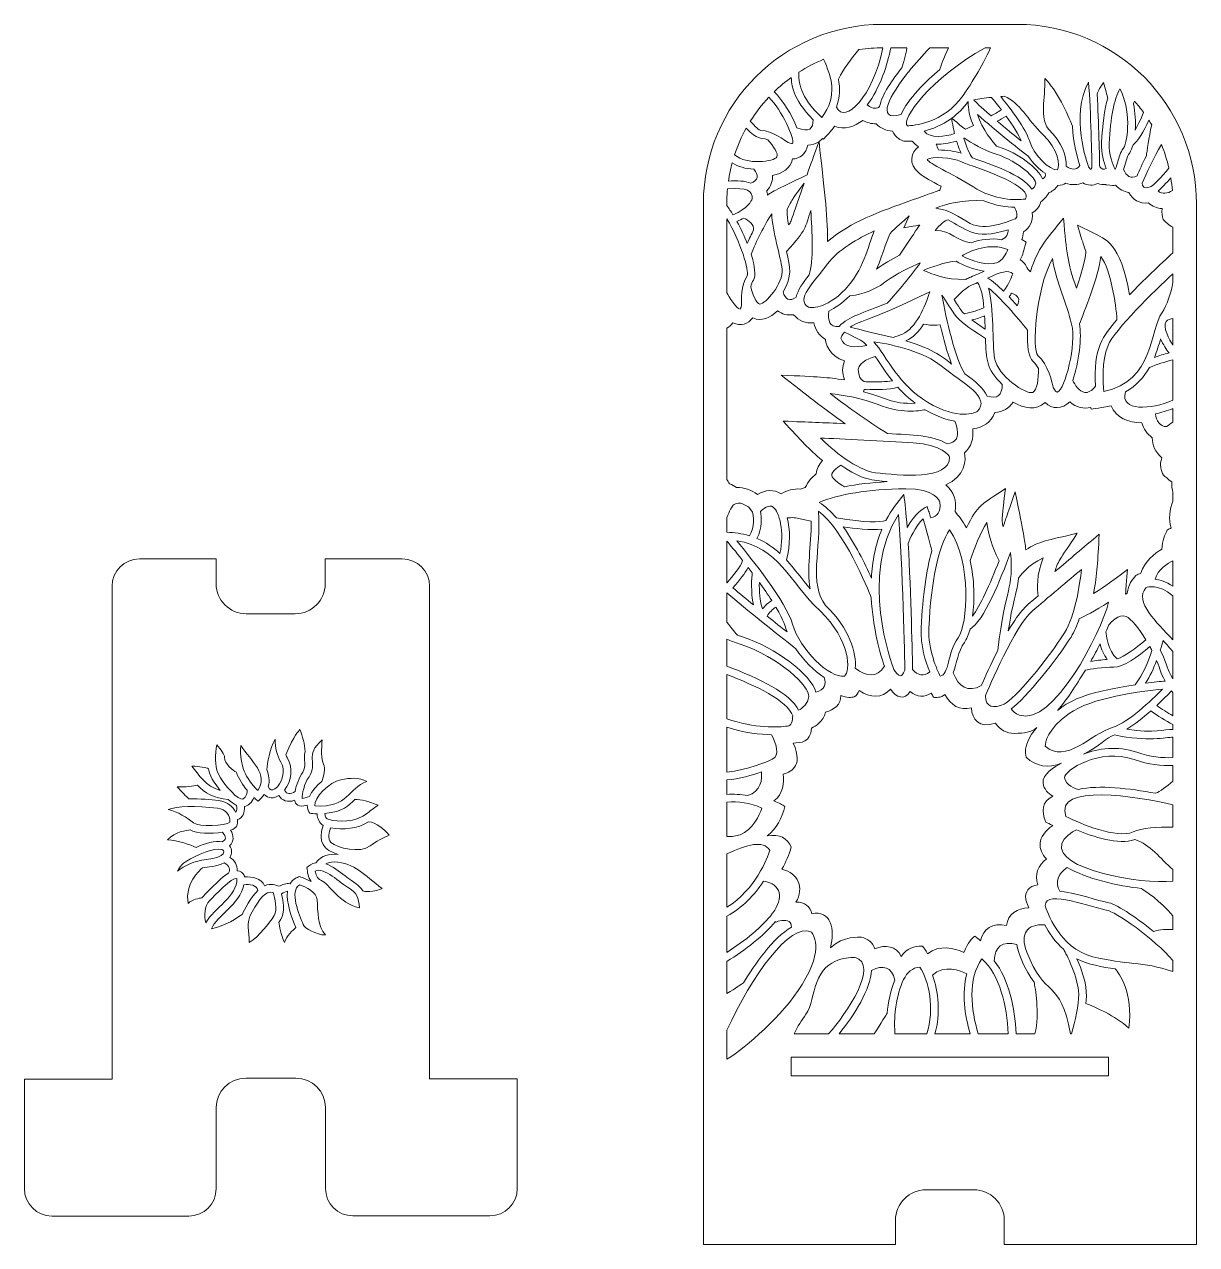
# Model space of a CAD drawing. Header units: inches. Extents: x 107 to 714, y 117 to 749.
import ezdxf

# ---------------------------------------------------------------- set-up
doc = ezdxf.new("R2010")
doc.units = ezdxf.units.IN
doc.header["$MEASUREMENT"] = 0
doc.layers.add('_U+0421_U+043B_U+043E_U+0439 1', color=7, linetype='Continuous')

# ---------------------------------------------------------------- blocks, each defined once
blk = doc.blocks.new('block 2')
at = {"layer": '_U+0421_U+043B_U+043E_U+0439 1', "color": 1, "lineweight": 9, "true_color": 0xff0000}
blk.add_lwpolyline([(668, 204.3), (503.6, 204.3), (503.6, 213.97), (668, 213.97), (668, 204.3)], dxfattribs=at)
for points, knots in [([(620.7, 748.61), (620.7, 748.61), (550.9, 748.61), (550.9, 748.61), (499.65, 748.61), (458.17, 707.14), (458.17, 655.88), (458.17, 655.88), (458.17, 116.96), (458.17, 116.96), (458.17, 116.96), (557.62, 116.96), (557.62, 116.96), (557.62, 116.96), (557.62, 129.5), (557.62, 129.5), (557.62, 138.24), (564.74, 145.36), (573.48, 145.36), (573.48, 145.36), (598.11, 145.36), (598.11, 145.36), (606.86, 145.36), (613.97, 138.24), (613.97, 129.5), (613.97, 129.5), (613.97, 116.96), (613.97, 116.96), (613.97, 116.96), (713.42, 116.96), (713.42, 116.96), (713.42, 116.96), (713.42, 655.68), (713.42, 655.68), (713.53, 707.01), (672.03, 748.61), (620.7, 748.61)], [0, 0, 0, 0, 1, 1, 1, 2, 2, 2, 3, 3, 3, 4, 4, 4, 5, 5, 5, 6, 6, 6, 7, 7, 7, 8, 8, 8, 9, 9, 9, 10, 10, 10, 11, 11, 11, 12, 12, 12, 12]), ([(528.09, 720.28), (530.83, 725.82), (534.61, 730.97), (538.7, 735.57), (543.03, 736.22), (547.04, 736.48), (551.14, 736.48), (545.85, 711.08), (531.52, 696.73), (527.02, 705.74), (528.92, 710.85), (528.94, 715.76), (528.09, 720.28)], [0, 0, 0, 0, 1, 1, 1, 2, 2, 2, 3, 3, 3, 4, 4, 4, 4]), ([(563.58, 736.48), (562.76, 732.43), (561.76, 728.72), (560.96, 726.17), (556.27, 720.37), (550.48, 712.2), (549.36, 706.04), (548.06, 704.93), (546.12, 704.53), (542.99, 706.96), (549.51, 715.3), (553.62, 728.35), (555.22, 736.48), (555.22, 736.48), (563.58, 736.48), (563.58, 736.48), (563.58, 736.48), (563.58, 736.48), (563.58, 736.48)], [0, 0, 0, 0, 1, 1, 1, 2, 2, 2, 3, 3, 3, 4, 4, 4, 5, 5, 5, 6, 6, 6, 6]), ([(564.41, 723.82), (564.43, 723.88), (564.48, 724.02), (564.54, 724.22), (567.91, 728.34), (571.67, 732.65), (575.47, 736.48), (575.47, 736.48), (585.07, 736.48), (585.07, 736.48), (582.45, 731.08), (580.98, 726.72), (580.5, 725.2), (573.65, 719.47), (563.93, 710.09), (560.54, 701.9), (546.68, 697.97), (555.19, 712.69), (564.26, 723.87), (564.26, 723.87), (564.41, 723.82), (564.41, 723.82)], [0, 0, 0, 0, 1, 1, 1, 2, 2, 2, 3, 3, 3, 4, 4, 4, 5, 5, 5, 6, 6, 6, 7, 7, 7, 7]), ([(606.82, 736.48), (604.13, 730.66), (599.47, 721.61), (592.61, 711.81), (582.42, 697.26), (566.64, 696.18), (563.79, 696.11), (560.19, 699.05), (575.8, 720.88), (604.08, 736.49), (604.08, 736.49), (606.82, 736.49), (606.82, 736.49), (606.82, 736.49), (606.82, 736.48), (606.82, 736.48)], [0, 0, 0, 0, 1, 1, 1, 2, 2, 2, 3, 3, 3, 4, 4, 4, 5, 5, 5, 5]), ([(520.4, 730.53), (524.3, 721.93), (528.04, 711.59), (519.47, 700.39), (507.65, 711.58), (507.65, 718.66), (507.52, 723.82), (511.62, 726.45), (515.92, 728.7), (520.4, 730.53)], [0, 0, 0, 0, 1, 1, 1, 2, 2, 2, 3, 3, 3, 3]), ([(503.65, 721.19), (503.88, 717.68), (504.08, 710.33), (514.98, 699.2), (514.99, 694.67), (513.08, 692.35), (506.59, 695.11), (504.07, 701.71), (499.14, 709.42), (494.82, 713.75), (497.61, 716.46), (500.56, 718.94), (503.65, 721.19)], [0, 0, 0, 0, 1, 1, 1, 2, 2, 2, 3, 3, 3, 4, 4, 4, 4]), ([(634.95, 720.6), (640.97, 714.93), (646.97, 701.78), (649.22, 696), (649.66, 687.01), (651.86, 679.27), (653.08, 675.58), (651.24, 672.85), (648.72, 673.29), (646.02, 675.25), (646.26, 680.02), (644.03, 687.47), (636.82, 694.39), (632.18, 700.4), (635.26, 709.84), (634.95, 720.6)], [0, 0, 0, 0, 1, 1, 1, 2, 2, 2, 3, 3, 3, 4, 4, 4, 5, 5, 5, 5]), ([(657.6, 718.78), (658.76, 703.82), (659.3, 678.05), (659.37, 674.42), (659.11, 673.87), (658.91, 673.59), (658.79, 673.46), (658.45, 673.68), (657.91, 674.3), (657.57, 674.89), (656.84, 676.84), (648.11, 701.08), (657.6, 718.78)], [0, 0, 0, 0, 1, 1, 1, 2, 2, 2, 3, 3, 3, 4, 4, 4, 4]), ([(665.32, 718.51), (666.26, 715.35), (667.21, 711.74), (667.56, 710.42), (665.84, 704.58), (664.76, 696.89), (664.31, 687.19), (664.07, 681.99), (665.47, 677.21), (666.72, 674.07), (665.52, 673.31), (664.45, 673.75), (663.36, 674.81), (663.28, 678.88), (662.88, 697.93), (662.03, 712.59), (662.58, 713.99), (663.79, 716.57), (665.32, 718.51)], [0, 0, 0, 0, 1, 1, 1, 2, 2, 2, 3, 3, 3, 4, 4, 4, 5, 5, 5, 6, 6, 6, 6]), ([(668.3, 687.01), (668.92, 700.31), (670.75, 709.78), (673.76, 715.24), (679.4, 705.4), (678.38, 688.35), (675.64, 684.55), (674.01, 682.28), (673.33, 679.68), (672.73, 677.39), (672.12, 675.06), (671.74, 674.01), (671.3, 673.57), (670.18, 675.92), (668.04, 681.23), (668.3, 687.01)], [0, 0, 0, 0, 1, 1, 1, 2, 2, 2, 3, 3, 3, 4, 4, 4, 5, 5, 5, 5]), ([(492.04, 710.92), (498.77, 704.25), (505.75, 689.07), (504.24, 686.96), (504.23, 686.95), (503.68, 686.77), (502.04, 687.49), (500.58, 688.59), (493.61, 693.65), (487.96, 693.7), (486.94, 693.8), (484.9, 695.61), (482.46, 698.48), (485.22, 702.88), (488.42, 707.05), (492.04, 710.92)], [0, 0, 0, 0, 1, 1, 1, 2, 2, 2, 3, 3, 3, 4, 4, 4, 5, 5, 5, 5]), ([(598, 696.3), (596.52, 695.56), (595.12, 694.9), (593.8, 694.31), (591.43, 696.05), (591.03, 696.46), (586.84, 700.15), (589.81, 702.37), (592.72, 705.19), (595.34, 708.78), (595.32, 706.98), (595.04, 702.84), (598, 696.3)], [0, 0, 0, 0, 1, 1, 1, 2, 2, 2, 3, 3, 3, 4, 4, 4, 4]), ([(612.45, 704.37), (610.6, 703.26), (608.81, 702.2), (607.08, 701.21), (601.18, 706.32), (599.28, 708.4), (598.15, 709.6), (600.69, 710.1), (603.91, 710.51), (607.3, 710.85), (608.81, 709.02), (610.6, 706.78), (612.45, 704.37)], [0, 0, 0, 0, 1, 1, 1, 2, 2, 2, 3, 3, 3, 4, 4, 4, 4]), ([(613.86, 711.42), (622.29, 708.05), (625.83, 699.31), (633.91, 691.64), (642.11, 683.86), (642.87, 675.43), (641.51, 673.29), (637.55, 672.99), (629.07, 681), (626.94, 688.43), (625.25, 694.36), (617.14, 705.04), (612.1, 711.29), (612.69, 711.33), (613.28, 711.38), (613.86, 711.42)], [0, 0, 0, 0, 1, 1, 1, 2, 2, 2, 3, 3, 3, 4, 4, 4, 5, 5, 5, 5]), ([(681.34, 708.95), (683.02, 707.04), (684.6, 705.07), (686.07, 703.03), (684.58, 699.51), (683.1, 696.32), (681.8, 693.94), (682.04, 698.15), (681.77, 702.89), (680.8, 707.43), (680.97, 707.91), (681.15, 708.43), (681.34, 708.95)], [0, 0, 0, 0, 1, 1, 1, 2, 2, 2, 3, 3, 3, 4, 4, 4, 4]), ([(610.97, 685.28), (610.62, 685.4), (610.28, 685.52), (609.94, 685.64), (608.49, 687.22), (602.33, 694.24), (600.12, 702.04), (609.2, 693.69), (624.26, 681.99), (626.52, 680.24), (628.85, 676.75), (631.93, 673.56), (635.07, 671.53), (635.45, 670.18), (635.13, 669.36), (633.7, 668.68), (631.32, 674.32), (621.27, 681.9), (610.97, 685.28)], [0, 0, 0, 0, 1, 1, 1, 2, 2, 2, 3, 3, 3, 4, 4, 4, 5, 5, 5, 6, 6, 6, 6]), ([(610.31, 698.45), (611.79, 699.31), (613.31, 700.22), (614.86, 701.16), (618.32, 696.44), (621.52, 691.56), (622.77, 688.27), (619.21, 691.11), (614.64, 694.79), (610.31, 698.45)], [0, 0, 0, 0, 1, 1, 1, 2, 2, 2, 3, 3, 3, 3]), ([(480.36, 694.92), (486.54, 688.22), (487.23, 690.52), (491.55, 688.89), (494.48, 685.76), (497.08, 681.46), (496.26, 680.01), (494.93, 677.64), (480.5, 675.57), (474.33, 681.12), (475.9, 685.9), (477.92, 690.52), (480.36, 694.92)], [0, 0, 0, 0, 1, 1, 1, 2, 2, 2, 3, 3, 3, 4, 4, 4, 4]), ([(540.63, 698.95), (542.79, 697.77), (545.22, 697.06), (547.69, 697.18), (549.76, 694.86), (552.65, 693.56), (556.16, 693.38), (557.66, 689.76), (560.59, 688.73), (561.98, 688.14), (563.12, 688.11), (564.12, 688.04), (566.29, 688.23), (567.19, 687.08), (568.29, 686.08), (569.55, 685.26), (565.64, 682.51), (564, 676.46), (569.83, 671.6), (572.43, 669.42), (576.28, 667.46), (581.2, 664.82), (580.98, 664.19), (580.78, 663.5), (580.59, 662.77), (579.12, 662.32), (580.42, 662.77), (559.57, 655.26), (550.86, 652.02), (534.7, 646.75), (522.49, 636.24), (522.35, 651.5), (520.76, 663.46), (518.03, 688.01), (518.69, 688.47), (519.28, 688.99), (519.82, 689.59), (519.82, 689.59), (520.38, 689.12), (520.38, 689.12), (524.57, 693.96), (525.01, 694.43), (526.14, 695.96), (531.16, 693.77), (536.31, 695.62), (540.63, 698.95)], [0, 0, 0, 0, 1, 1, 1, 2, 2, 2, 3, 3, 3, 4, 4, 4, 5, 5, 5, 6, 6, 6, 7, 7, 7, 8, 8, 8, 9, 9, 9, 10, 10, 10, 11, 11, 11, 12, 12, 12, 13, 13, 13, 14, 14, 14, 15, 15, 15, 15]), ([(588.24, 692.1), (583.44, 690.5), (575.43, 689.25), (572.46, 693.34), (576.6, 694.4), (581.65, 696.35), (586.56, 699.95), (587.72, 694.33), (587.79, 693.92), (588.24, 692.1)], [0, 0, 0, 0, 1, 1, 1, 2, 2, 2, 3, 3, 3, 3]), ([(680.62, 686.24), (683.26, 687.97), (686.16, 693.16), (688.77, 699.05), (689.29, 698.23), (689.81, 697.41), (690.29, 696.58), (688.78, 690.31), (687.77, 682.44), (687.54, 680.56), (685.53, 676.57), (683.8, 672.71), (682.71, 670.19), (679.38, 668.5), (677.16, 670.05), (675.73, 673.48), (676.76, 676.23), (677.09, 679.71), (678.89, 682.21), (679.56, 683.15), (680.15, 684.54), (680.62, 686.24)], [0, 0, 0, 0, 1, 1, 1, 2, 2, 2, 3, 3, 3, 4, 4, 4, 5, 5, 5, 6, 6, 6, 7, 7, 7, 7]), ([(597.5, 679.55), (595.88, 681.3), (594.26, 685.55), (593.05, 689.63), (593.14, 689.67), (593.22, 689.71), (593.31, 689.74), (597.14, 687.12), (602.9, 683.72), (609.72, 681.48), (621.83, 677.51), (630.48, 668.72), (630.24, 666.37), (630.09, 664.91), (629.15, 663.93), (628.28, 663.31), (623.64, 670.59), (606.67, 676.29), (597.5, 679.55)], [0, 0, 0, 0, 1, 1, 1, 2, 2, 2, 3, 3, 3, 4, 4, 4, 5, 5, 5, 6, 6, 6, 6]), ([(491.35, 660.23), (491.28, 660.99), (491.14, 661.73), (490.95, 662.44), (493.1, 664.72), (494.11, 667.55), (493.98, 670.39), (498.93, 671.51), (503.38, 673.92), (504.24, 678.94), (508.21, 679.02), (511.51, 681.67), (512.15, 686.03), (514.4, 686.17), (516.31, 686.85), (517.87, 687.9), (515.47, 681.13), (513.48, 675.48), (511.82, 670.75), (494.58, 662.32), (493.02, 661.7), (491.35, 660.23)], [0, 0, 0, 0, 1, 1, 1, 2, 2, 2, 3, 3, 3, 4, 4, 4, 5, 5, 5, 6, 6, 6, 7, 7, 7, 7]), ([(591.55, 681.89), (588.64, 682.86), (584.07, 683.58), (579.95, 683.61), (579.42, 684.64), (579.01, 685.69), (578.72, 686.61), (581.66, 686.48), (585.27, 686.92), (589.29, 688.24), (589.89, 686.19), (590.65, 683.94), (591.55, 681.89)], [0, 0, 0, 0, 1, 1, 1, 2, 2, 2, 3, 3, 3, 4, 4, 4, 4]), ([(699.2, 674.2), (695.2, 669.36), (691.36, 665.36), (689.99, 664.78), (687.39, 663.68), (685.63, 663.62), (685.43, 666.37), (687.28, 670.82), (691.49, 680.17), (695.35, 686.39), (696.96, 682.45), (698.23, 678.37), (699.2, 674.2)], [0, 0, 0, 0, 1, 1, 1, 2, 2, 2, 3, 3, 3, 4, 4, 4, 4]), ([(473.1, 676.99), (476.04, 674.91), (480.15, 673.89), (484.24, 673.64), (486.84, 670.39), (486.65, 668.01), (482.69, 666.35), (479.69, 667.69), (475.61, 667.79), (471.13, 667.54), (471.6, 670.74), (472.26, 673.89), (473.1, 676.99)], [0, 0, 0, 0, 1, 1, 1, 2, 2, 2, 3, 3, 3, 4, 4, 4, 4]), ([(597.62, 664.62), (586.66, 671.56), (574.89, 676.55), (574.08, 678.67), (575.63, 680.39), (587.64, 679.68), (591.49, 677.61), (594.99, 675.72), (622.57, 667.92), (625.36, 660.28), (625.31, 658.83), (624.92, 658.25), (624.71, 658.18), (624.71, 658.18), (624.56, 658.2), (624.56, 658.2), (620.43, 657.49), (608.92, 657.47), (597.62, 664.62)], [0, 0, 0, 0, 1, 1, 1, 2, 2, 2, 3, 3, 3, 4, 4, 4, 5, 5, 5, 6, 6, 6, 6]), ([(470.66, 663.5), (480.97, 664.13), (483.69, 662.57), (483.39, 658.29), (483.09, 657.45), (481.21, 653.2), (473.47, 650.09), (472.45, 651.76), (471.38, 653.35), (470.3, 654.83), (470.3, 656.43), (470.27, 659.31), (470.66, 663.5)], [0, 0, 0, 0, 1, 1, 1, 2, 2, 2, 3, 3, 3, 4, 4, 4, 4]), ([(510.33, 666.48), (502.21, 643.21), (503.76, 646.86), (502.26, 644.79), (501.19, 650.94), (501.49, 653), (501.85, 653.68), (505.84, 660.63), (503.93, 657.75), (510.33, 666.48)], [0, 0, 0, 0, 1, 1, 1, 2, 2, 2, 3, 3, 3, 3]), ([(701.3, 630.39), (694.73, 624.46), (685.76, 615.89), (678.79, 608.69), (674.3, 635.69), (665.82, 637.75), (660.24, 640.49), (660.24, 640.49), (651.78, 644.65), (651.78, 644.65), (655.23, 633.92), (654.32, 636.75), (656.1, 631.23), (656.46, 629.36), (654.88, 622.39), (651.31, 612.05), (646.36, 626.39), (646.48, 629.55), (644.54, 648.33), (635.27, 636.6), (631.68, 633.55), (627.46, 620.55), (627.46, 620.55), (626.19, 621.85), (626.19, 621.85), (625.67, 622.85), (624.63, 625.11), (622.2, 626.8), (623.7, 629.69), (623.98, 631.13), (625.26, 635.88), (625.26, 635.88), (623.02, 637.18), (623.02, 637.18), (623.49, 638.44), (623.79, 639.8), (623.9, 641.22), (627.05, 643.07), (628.96, 646.54), (628.44, 651.1), (630.46, 652.15), (632.11, 654.06), (632.87, 656.78), (634.27, 657.77), (635.85, 659.25), (636.94, 661.36), (638.61, 662.12), (640.39, 663.34), (641.67, 665.3), (643.56, 665.35), (644.68, 665.76), (645.71, 666.42), (648.93, 665.29), (652.03, 665.47), (654.6, 666.65), (657.13, 665.07), (660, 665.05), (662.31, 666.23), (663.74, 665.73), (665.19, 665.59), (666.52, 665.72), (666.52, 665.72), (666.63, 665.53), (666.63, 665.53), (669.93, 665.3), (670.47, 665.21), (671.6, 665.33), (673.5, 663.31), (675.85, 662), (678.52, 661.6), (680.26, 657.9), (683.96, 655.63), (688.59, 656.17), (690.54, 654.52), (692.97, 653.45), (695.73, 653.25), (695.33, 650.78), (695.75, 649.5), (696.19, 647.64), (697.63, 646.22), (698.93, 644.8), (701.3, 643.62), (701.3, 643.62), (701.3, 630.39), (701.3, 630.39)], [0, 0, 0, 0, 1, 1, 1, 2, 2, 2, 3, 3, 3, 4, 4, 4, 5, 5, 5, 6, 6, 6, 7, 7, 7, 8, 8, 8, 9, 9, 9, 10, 10, 10, 11, 11, 11, 12, 12, 12, 13, 13, 13, 14, 14, 14, 15, 15, 15, 16, 16, 16, 17, 17, 17, 18, 18, 18, 19, 19, 19, 20, 20, 20, 21, 21, 21, 22, 22, 22, 23, 23, 23, 24, 24, 24, 25, 25, 25, 26, 26, 26, 27, 27, 27, 28, 28, 28, 28]), ([(701.01, 662.56), (698.58, 661.14), (695.65, 660.48), (693.59, 662.44), (695.42, 663.92), (697.76, 666.36), (700.19, 669.17), (700.55, 666.99), (700.83, 664.79), (701.01, 662.56)], [0, 0, 0, 0, 1, 1, 1, 2, 2, 2, 3, 3, 3, 3]), ([(596.34, 645.6), (590.31, 648.96), (585.32, 652.72), (578.48, 653.45), (583.58, 655.71), (592.5, 657.98), (603.38, 657.22), (609.66, 654.72), (615.34, 654.01), (619.29, 653.92), (620.11, 652.21), (621.41, 648.8), (619.68, 648.03), (617.12, 646.88), (603.97, 641.37), (596.34, 645.6)], [0, 0, 0, 0, 1, 1, 1, 2, 2, 2, 3, 3, 3, 4, 4, 4, 5, 5, 5, 5]), ([(482.83, 629.72), (485.4, 635.86), (489.83, 645.14), (493.58, 650.61), (493.75, 641.59), (498.26, 628.25), (498.9, 621.89), (499.64, 614.51), (490.17, 603.64), (487.35, 603.87), (485.69, 604.02), (483.61, 608.6), (482.67, 612.78), (483, 614.11), (483.44, 615.32), (484.06, 616.23), (485.46, 618.32), (484.79, 623.49), (482.83, 629.72)], [0, 0, 0, 0, 1, 1, 1, 2, 2, 2, 3, 3, 3, 4, 4, 4, 5, 5, 5, 6, 6, 6, 6]), ([(501.18, 631.02), (511.76, 642.49), (510.83, 643.58), (513.76, 652.19), (514.53, 641.87), (515.26, 625.72), (512.95, 619), (509.71, 614.93), (506.94, 611.02), (506.28, 607.36), (502.7, 605.05), (500.61, 606.19), (499.39, 610.19), (504.35, 618.47), (503.15, 622.67), (501.18, 631.02)], [0, 0, 0, 0, 1, 1, 1, 2, 2, 2, 3, 3, 3, 4, 4, 4, 5, 5, 5, 5]), ([(470.3, 647.88), (477.42, 636.12), (482.06, 620.86), (480.74, 618.46), (477.58, 613.76), (477.82, 605.15), (477.92, 603.33), (477.59, 601.66), (477.16, 601.25), (477.18, 601.23), (475.22, 601.23), (471.3, 607.82), (470.3, 609.57), (470.3, 609.57), (470.3, 647.88), (470.3, 647.88), (470.3, 647.88), (470.3, 647.88), (470.3, 647.88)], [0, 0, 0, 0, 1, 1, 1, 2, 2, 2, 3, 3, 3, 4, 4, 4, 5, 5, 5, 6, 6, 6, 6]), ([(480.86, 635.23), (479.37, 638.99), (477.54, 642.9), (475.5, 646.6), (476.84, 647.16), (478.04, 647.77), (479.1, 648.39), (481.53, 647.16), (484.65, 644.88), (484.15, 642.2), (483.08, 640.05), (481.95, 637.67), (480.86, 635.23)], [0, 0, 0, 0, 1, 1, 1, 2, 2, 2, 3, 3, 3, 4, 4, 4, 4]), ([(570.19, 644.76), (568.87, 643.01), (569.25, 643.54), (559.72, 629.09), (555.42, 626.97), (551.57, 624.73), (547.79, 621.84), (551.44, 630.12), (553.55, 639.5), (555.76, 641.48), (559.13, 644.5), (563.22, 648.16), (564.7, 649.48), (564.7, 649.48), (561.89, 643.28), (561.89, 643.28), (570.72, 644.86), (569.23, 644.59), (570.19, 644.76)], [0, 0, 0, 0, 1, 1, 1, 2, 2, 2, 3, 3, 3, 4, 4, 4, 5, 5, 5, 6, 6, 6, 6]), ([(584.89, 647.44), (593.67, 643.31), (597.92, 636.36), (615.96, 642.31), (615.92, 640.47), (615.28, 638.07), (612.5, 637.16), (607.12, 638.13), (601.5, 637.2), (596.96, 635.61), (589.06, 636.2), (586.79, 642.17), (578.12, 641.86), (580.52, 644.71), (583.2, 647.24), (584.89, 647.44)], [0, 0, 0, 0, 1, 1, 1, 2, 2, 2, 3, 3, 3, 4, 4, 4, 5, 5, 5, 5]), ([(522.46, 624.62), (527.59, 631.74), (538.37, 637.92), (546.65, 641.67), (543.26, 633.9), (541.08, 621.25), (531.66, 611.53), (521.14, 600.67), (513.6, 601.98), (512.53, 602.24), (505.61, 606.29), (515.31, 614.71), (522.46, 624.62)], [0, 0, 0, 0, 1, 1, 1, 2, 2, 2, 3, 3, 3, 4, 4, 4, 4]), ([(592.18, 628.85), (595.62, 631.38), (607.04, 635.93), (615.8, 632.01), (614.97, 629.94), (613.11, 626.35), (609.95, 625.19), (605.6, 623.59), (596.87, 626.09), (592.18, 628.85)], [0, 0, 0, 0, 1, 1, 1, 2, 2, 2, 3, 3, 3, 3]), ([(589.07, 626.1), (592.43, 623.83), (598.23, 621.58), (603.59, 620.91), (595.36, 617.12), (596.35, 617.95), (594.04, 616.59), (583.08, 616.38), (576.79, 619.46), (572.12, 621.25), (575.18, 622.73), (583.62, 625.64), (589.07, 626.1)], [0, 0, 0, 0, 1, 1, 1, 2, 2, 2, 3, 3, 3, 4, 4, 4, 4]), ([(641.39, 558.26), (641.03, 558.13), (640.2, 558.95), (639.33, 560.72), (638.94, 562.5), (636.47, 572.88), (631.37, 577.29), (628.29, 579.97), (630.22, 611.27), (638.84, 627.41), (641.15, 613.99), (646.21, 604.5), (648.84, 593.37), (651.29, 583.05), (645.62, 559.73), (641.39, 558.26)], [0, 0, 0, 0, 1, 1, 1, 2, 2, 2, 3, 3, 3, 4, 4, 4, 5, 5, 5, 5]), ([(652.87, 593.63), (655.14, 599.09), (662.79, 618.07), (663.93, 628.53), (669.25, 621.3), (671.7, 603.75), (672.31, 595.75), (665.34, 587.62), (659.84, 580.99), (661.24, 561.36), (659.23, 558.93), (657.34, 557.8), (655.61, 558.03), (652.79, 558.41), (650.41, 562.25), (649.42, 564.33), (652.67, 573.53), (654.21, 586.73), (652.87, 593.63)], [0, 0, 0, 0, 1, 1, 1, 2, 2, 2, 3, 3, 3, 4, 4, 4, 5, 5, 5, 6, 6, 6, 6]), ([(523.13, 600.2), (526.3, 601.69), (529.96, 604.17), (533.95, 608.17), (536.57, 608.33), (544.71, 609.31), (552.82, 615.62), (558, 619.64), (565.3, 623.02), (570.46, 625.12), (565.38, 618.32), (559.11, 610.46), (553.39, 604.38), (540.66, 598.91), (533.69, 597.77), (528.38, 592.19), (523.5, 591.68), (522.48, 595.34), (523.13, 600.2)], [0, 0, 0, 0, 1, 1, 1, 2, 2, 2, 3, 3, 3, 4, 4, 4, 5, 5, 5, 6, 6, 6, 6]), ([(618.31, 619.51), (617.75, 617.91), (616.29, 614.21), (613.57, 610.47), (610.71, 613.25), (607.86, 615.71), (605.33, 617.3), (611.8, 620.26), (616.32, 621.93), (618.31, 619.51)], [0, 0, 0, 0, 1, 1, 1, 2, 2, 2, 3, 3, 3, 3]), ([(701.3, 614.99), (700.17, 609.5), (698.37, 603.21), (695.63, 599.39), (689.37, 590.65), (691.42, 563.87), (665.53, 558.57), (665.01, 563.02), (664.24, 574.01), (667.68, 582.38), (671.09, 590.65), (691.65, 610.49), (701.3, 619.51), (701.3, 619.51), (701.3, 614.99), (701.3, 614.99)], [0, 0, 0, 0, 1, 1, 1, 2, 2, 2, 3, 3, 3, 4, 4, 4, 5, 5, 5, 5]), ([(593.27, 598.8), (591.27, 600.61), (592.07, 600), (587.94, 606.2), (594.87, 613.45), (597.51, 613.85), (600.16, 614.97), (601.98, 612.44), (602.92, 607.47), (603.45, 601.95), (600.72, 600.69), (597.3, 599.63), (593.27, 598.8)], [0, 0, 0, 0, 1, 1, 1, 2, 2, 2, 3, 3, 3, 4, 4, 4, 4]), ([(575.44, 610.2), (573.03, 602.69), (568.01, 591.06), (561.21, 588.33), (559.84, 587.79), (558.22, 587.14), (556.48, 586.49), (546.5, 588.78), (534.19, 591.89), (534.19, 591.89), (539.47, 595.48), (546.54, 595.97), (575.44, 610.2)], [0, 0, 0, 0, 1, 1, 1, 2, 2, 2, 3, 3, 3, 4, 4, 4, 4]), ([(593.61, 567.74), (588.46, 575.24), (583.95, 596.21), (581.66, 608.37), (584.15, 604.71), (586.82, 600.71), (587.93, 598.83), (590.21, 595), (600.84, 588.14), (604.24, 586.01), (604.59, 575.5), (604.47, 570.29), (612.94, 562.23), (612.82, 556.77), (610.5, 554.4), (605.08, 556.22), (603.22, 560.28), (598.72, 563.98), (593.61, 567.74)], [0, 0, 0, 0, 1, 1, 1, 2, 2, 2, 3, 3, 3, 4, 4, 4, 5, 5, 5, 6, 6, 6, 6]), ([(628.75, 574.27), (629.81, 573.35), (630.76, 572), (631.6, 570.47), (631.83, 565.67), (630.99, 558.95), (628.7, 558.11), (625.24, 556.85), (610.5, 566.59), (608.97, 575.78), (607.64, 583.75), (608.81, 601.76), (605.74, 612.14), (611.91, 607.2), (620.53, 597.3), (625.99, 590.3), (625.65, 582.46), (626.48, 576.24), (628.75, 574.27)], [0, 0, 0, 0, 1, 1, 1, 2, 2, 2, 3, 3, 3, 4, 4, 4, 5, 5, 5, 6, 6, 6, 6]), ([(620.62, 603), (619.28, 604.51), (617.86, 606.07), (616.41, 607.59), (616.88, 608.21), (617.32, 608.83), (617.72, 609.44), (621.45, 608.6), (622.25, 605.98), (620.62, 603)], [0, 0, 0, 0, 1, 1, 1, 2, 2, 2, 3, 3, 3, 3]), ([(470.3, 591.35), (471.45, 592.06), (472.5, 593), (473.4, 594.16), (477.4, 592.2), (481.46, 593.52), (483.72, 596.69), (488.35, 594.56), (492.85, 596.86), (496.58, 600.33), (498.81, 598.64), (501.71, 597.84), (504.84, 598.34), (507.75, 594.91), (510.86, 593.85), (515.38, 594.07), (516.14, 590.45), (518.08, 587.34), (521.35, 585.58), (521.43, 584.07), (522.94, 576.8), (531.26, 574.47), (529.79, 571.16), (530.08, 568.1), (531.18, 564.56), (522.02, 566.01), (518.46, 566.04), (498.35, 567.11), (511.87, 556.55), (519.18, 550.69), (531.51, 541.92), (519.54, 542.46), (513.45, 542.69), (499.44, 543.24), (509.23, 532.71), (512.38, 528.99), (519.78, 522.78), (518.07, 520.83), (516.81, 518.54), (516.59, 515.95), (514.59, 514.32), (512.32, 511.96), (510.89, 508.88), (510.89, 508.88), (508.41, 508.08), (508.41, 508.08), (504.86, 508.39), (501.44, 507.48), (498.48, 505.55), (494.66, 508.06), (490.19, 507.69), (486.15, 505.32), (483.1, 507.48), (479.14, 509.06), (475.35, 508.8), (474.29, 509.72), (473.05, 510.37), (471.64, 510.73), (471.28, 511.55), (470.83, 512.32), (470.3, 513.05), (470.3, 513.05), (470.3, 591.35), (470.3, 591.35), (470.3, 591.35), (470.3, 591.35), (470.3, 591.35)], [0, 0, 0, 0, 1, 1, 1, 2, 2, 2, 3, 3, 3, 4, 4, 4, 5, 5, 5, 6, 6, 6, 7, 7, 7, 8, 8, 8, 9, 9, 9, 10, 10, 10, 11, 11, 11, 12, 12, 12, 13, 13, 13, 14, 14, 14, 15, 15, 15, 16, 16, 16, 17, 17, 17, 18, 18, 18, 19, 19, 19, 20, 20, 20, 21, 21, 21, 22, 22, 22, 22]), ([(603.77, 597.73), (603.91, 595.41), (604.01, 593.08), (604.08, 590.86), (601.84, 592.32), (599.39, 594), (597.22, 595.61), (599.64, 596.23), (601.83, 596.93), (603.77, 597.73)], [0, 0, 0, 0, 1, 1, 1, 2, 2, 2, 3, 3, 3, 3]), ([(701.3, 582.5), (699.45, 585.15), (695.75, 592.27), (697.76, 594.84), (698.53, 595.82), (700.02, 596.19), (701.3, 596.3), (701.3, 596.3), (701.3, 582.5), (701.3, 582.5)], [0, 0, 0, 0, 1, 1, 1, 2, 2, 2, 3, 3, 3, 3]), ([(531.23, 589.37), (540.11, 584.91), (540.39, 585.08), (542.83, 582.37), (537.47, 581.34), (530.72, 580.9), (529.35, 586.15), (529.42, 586.55), (529.74, 587.77), (531.23, 589.37)], [0, 0, 0, 0, 1, 1, 1, 2, 2, 2, 3, 3, 3, 3]), ([(580.76, 593.08), (582.41, 585.98), (584.42, 578.57), (586.69, 572.78), (582.84, 575.65), (578.2, 580.35), (563.04, 584.78), (566.68, 586.37), (569.73, 589.66), (572.21, 593.47), (576.32, 592.79), (575.52, 592.69), (580.76, 593.08)], [0, 0, 0, 0, 1, 1, 1, 2, 2, 2, 3, 3, 3, 4, 4, 4, 4]), ([(574.25, 553.02), (559.6, 561.72), (553.05, 576.53), (546.42, 584.35), (557.41, 582.67), (572.73, 578.83), (581.3, 571.89), (592.62, 562.72), (607.26, 555.64), (599.96, 548.28), (598.89, 547.67), (590.36, 543.46), (574.25, 553.02)], [0, 0, 0, 0, 1, 1, 1, 2, 2, 2, 3, 3, 3, 4, 4, 4, 4]), ([(691.68, 576.26), (693.06, 579.59), (694.06, 582.91), (694.91, 585.92), (696.29, 582.67), (697.77, 580.4), (699.25, 578.58), (696.7, 577.92), (694.17, 577.16), (691.68, 576.26)], [0, 0, 0, 0, 1, 1, 1, 2, 2, 2, 3, 3, 3, 3]), ([(545.11, 563.66), (541.19, 563.11), (539.13, 564.02), (538.42, 568.7), (537.32, 572.9), (542.98, 575.45), (547.16, 576.66), (549.66, 573.01), (552.5, 568.58), (556.02, 564.15), (552.88, 563.57), (548.21, 563.49), (545.11, 563.66)], [0, 0, 0, 0, 1, 1, 1, 2, 2, 2, 3, 3, 3, 4, 4, 4, 4]), ([(701.3, 554.01), (689.79, 549.25), (673.87, 547.98), (676.67, 558.36), (682.46, 561.56), (686.34, 566.08), (689.1, 570.93), (693, 572.62), (697.12, 573.93), (701.3, 574.94), (701.3, 574.94), (701.3, 554.01), (701.3, 554.01), (701.3, 554.01), (701.3, 554.01), (701.3, 554.01)], [0, 0, 0, 0, 1, 1, 1, 2, 2, 2, 3, 3, 3, 4, 4, 4, 5, 5, 5, 5]), ([(584.35, 531.44), (576.95, 536.02), (566.35, 536.11), (553.49, 536.82), (543.11, 543.18), (530.77, 552.24), (523.8, 557.48), (530.51, 556.71), (540.85, 555.07), (548.65, 551.82), (560.17, 547.02), (570.03, 548.55), (572.92, 549.17), (578.98, 545.68), (584.1, 543.95), (588.3, 543.23), (589.26, 541.01), (590.56, 536.78), (589.14, 534.15), (588.37, 532.71), (586.75, 531.81), (584.35, 531.44)], [0, 0, 0, 0, 1, 1, 1, 2, 2, 2, 3, 3, 3, 4, 4, 4, 5, 5, 5, 6, 6, 6, 7, 7, 7, 7]), ([(558.89, 560.74), (561.47, 557.86), (564.4, 555.05), (567.8, 552.53), (556.04, 551.78), (551.27, 555.87), (541.11, 558.47), (541.11, 558.47), (541.48, 559.66), (541.48, 559.66), (542.74, 559.45), (544.01, 559.48), (545.28, 559.64), (546.82, 559.57), (554.24, 559.31), (558.89, 560.74)], [0, 0, 0, 0, 1, 1, 1, 2, 2, 2, 3, 3, 3, 4, 4, 4, 5, 5, 5, 5]), ([(701.3, 501.89), (699.65, 497.45), (698.89, 492.48), (700.35, 487.93), (700.13, 487.83), (698.59, 486.99), (698.37, 486.87), (697.28, 484.6), (695.53, 481.35), (695.6, 477), (691.89, 474.82), (686.76, 470.81), (684.62, 464.55), (683.52, 464.15), (683.11, 463.88), (682.12, 463.3), (680.35, 461.29), (678.07, 458.58), (677.59, 454.11), (677.29, 453.96), (677.01, 453.8), (676.73, 453.63), (677.07, 458.18), (676.85, 455.34), (677.68, 466.35), (666.43, 458.1), (664.87, 456.84), (660.2, 454), (662.15, 464.52), (662.29, 470.25), (663.14, 484.72), (654.16, 477.16), (648.42, 472.33), (640.17, 465.36), (641.47, 470.27), (642.41, 471.13), (651.76, 485.16), (636.15, 481.52), (631.94, 481.09), (625.1, 476.57), (624.51, 482.64), (624.29, 483.12), (619.57, 506.71), (613.67, 489.42), (614.88, 492.97), (613.37, 488.54), (612.48, 493.17), (612.76, 493.49), (614.55, 508.28), (602.27, 500.09), (600.15, 500.06), (594.39, 487.97), (592.27, 491.85), (590.59, 493.8), (588.44, 496.47), (589.4, 502.29), (588.04, 506.35), (583.74, 510.18), (593.7, 514.57), (594.3, 523.53), (593.32, 526.82), (596.96, 529.89), (598.18, 534.41), (597.63, 539.19), (603.31, 540.17), (606.95, 542.42), (609.08, 547.7), (613.25, 547.94), (616.56, 549.97), (618.54, 553.08), (624.23, 549.86), (630.51, 548.3), (635.05, 552.96), (638.77, 549.21), (644.04, 549.31), (647.83, 553.24), (651.33, 550.26), (655.24, 549.47), (658.76, 550.31), (658.76, 550.31), (658.91, 549.41), (658.91, 549.41), (665.24, 550.38), (666.56, 550.53), (669.27, 551.22), (671.78, 544.82), (678.25, 542.55), (685.12, 542.38), (686.16, 539.3), (687.9, 536.5), (690.58, 534.63), (690.48, 530.74), (692.23, 527.15), (695.6, 524.23), (694.07, 520.51), (695.16, 517.74), (696.4, 515.26), (697.4, 514.36), (698.38, 513.43), (700.72, 511.82), (700.54, 509.76), (700.8, 508.05), (701.3, 506.33), (701.3, 506.33), (701.3, 501.89), (701.3, 501.89)], [0, 0, 0, 0, 1, 1, 1, 2, 2, 2, 3, 3, 3, 4, 4, 4, 5, 5, 5, 6, 6, 6, 7, 7, 7, 8, 8, 8, 9, 9, 9, 10, 10, 10, 11, 11, 11, 12, 12, 12, 13, 13, 13, 14, 14, 14, 15, 15, 15, 16, 16, 16, 17, 17, 17, 18, 18, 18, 19, 19, 19, 20, 20, 20, 21, 21, 21, 22, 22, 22, 23, 23, 23, 24, 24, 24, 25, 25, 25, 26, 26, 26, 27, 27, 27, 28, 28, 28, 29, 29, 29, 30, 30, 30, 31, 31, 31, 32, 32, 32, 33, 33, 33, 34, 34, 34, 35, 35, 35, 35]), ([(701.3, 542.62), (700.08, 541.94), (698.96, 541.21), (698.02, 540.43), (694.42, 540.31), (692.82, 543.46), (692.17, 547.01), (695.16, 547.59), (698.24, 548.55), (701.3, 549.73), (701.3, 549.73), (701.3, 542.62), (701.3, 542.62)], [0, 0, 0, 0, 1, 1, 1, 2, 2, 2, 3, 3, 3, 4, 4, 4, 4]), ([(547.32, 516.55), (537.42, 517.71), (524.82, 528.66), (518.76, 534.46), (529.01, 534.04), (552.32, 533.01), (566.74, 532), (582.29, 530.91), (585.23, 525.53), (585.62, 524.62), (585.85, 512.33), (559.59, 515.13), (547.32, 516.55)], [0, 0, 0, 0, 1, 1, 1, 2, 2, 2, 3, 3, 3, 4, 4, 4, 4]), ([(529.3, 520.49), (540.65, 512.57), (545.88, 512.6), (553.36, 511.91), (544.97, 511.44), (537.59, 510.56), (531.19, 509.26), (530.02, 509.84), (527.1, 511.48), (524.83, 514.45), (523.55, 516.14), (527.53, 519.3), (529.3, 520.49)], [0, 0, 0, 0, 1, 1, 1, 2, 2, 2, 3, 3, 3, 4, 4, 4, 4]), ([(575.9, 493.21), (575.17, 495.56), (574.85, 496.47), (573.97, 499.09), (571.41, 497.49), (568.02, 495.87), (563.65, 488.13), (563.03, 496.85), (562.61, 499.92), (561.97, 505.3), (558.47, 500.91), (555.74, 497.75), (552.67, 491.77), (549.43, 490.9), (542.37, 490.6), (527.02, 493.11), (524.17, 496.52), (521.18, 499.34), (518.14, 501.14), (528.18, 505.5), (543.15, 507.89), (562.91, 508.26), (577.89, 508.55), (580.36, 501.96), (580.58, 501.21), (581.16, 495.92), (579.2, 493.99), (575.9, 493.21)], [0, 0, 0, 0, 1, 1, 1, 2, 2, 2, 3, 3, 3, 4, 4, 4, 5, 5, 5, 6, 6, 6, 7, 7, 7, 8, 8, 8, 9, 9, 9, 9]), ([(470.3, 493.39), (471.54, 496.64), (472.9, 499.17), (474.11, 500.14), (476.55, 502.1), (480.77, 499.32), (481.65, 498.7), (481.65, 498.7), (483.66, 496.18), (483.66, 496.18), (483.99, 494.56), (484.99, 488.29), (481.99, 483.93), (477.92, 485.14), (474.23, 485.55), (470.3, 485.7), (470.3, 485.7), (470.3, 493.39), (470.3, 493.39)], [0, 0, 0, 0, 1, 1, 1, 2, 2, 2, 3, 3, 3, 4, 4, 4, 5, 5, 5, 6, 6, 6, 6]), ([(487.69, 496.43), (489.04, 497.74), (492.17, 500.34), (494.27, 498.73), (497.54, 496.22), (500.2, 485.97), (497.8, 474.68), (494.36, 477.88), (490.5, 480.61), (485.85, 482.56), (488.82, 487.67), (488.14, 493.91), (487.69, 496.43)], [0, 0, 0, 0, 1, 1, 1, 2, 2, 2, 3, 3, 3, 4, 4, 4, 4]), ([(501.55, 493.2), (507.04, 493.29), (503.34, 493.62), (513.98, 491.45), (514.08, 478.63), (511.49, 466.69), (513.48, 456.37), (509.06, 461.67), (505.39, 466.75), (501.11, 471.36), (503.29, 479.4), (503.13, 487.29), (501.55, 493.2)], [0, 0, 0, 0, 1, 1, 1, 2, 2, 2, 3, 3, 3, 4, 4, 4, 4]), ([(517.8, 496.61), (530.85, 487.06), (543.35, 456.24), (545.11, 451.76), (545.85, 435.94), (549.86, 422.31), (551.89, 416.33), (548.08, 410.12), (542.43, 410.88), (536.8, 415.29), (537.5, 423.08), (533.92, 435.85), (521.46, 447.76), (512.57, 459.21), (519.16, 476.91), (517.8, 496.61)], [0, 0, 0, 0, 1, 1, 1, 2, 2, 2, 3, 3, 3, 4, 4, 4, 5, 5, 5, 5]), ([(559.1, 494.88), (561.38, 469.86), (562.4, 419.39), (562.49, 414.26), (561.6, 412.19), (560.76, 411.41), (560.24, 411.38), (559.24, 411.32), (557.54, 413.29), (556.71, 414.73), (555.7, 417.42), (538.77, 463.5), (559.1, 494.88)], [0, 0, 0, 0, 1, 1, 1, 2, 2, 2, 3, 3, 3, 4, 4, 4, 4]), ([(545.14, 462.01), (541.8, 469.45), (536.61, 479.96), (530.53, 488.52), (536.47, 487.66), (544.68, 486.7), (550.63, 487.36), (547.19, 479.12), (545.59, 470.43), (545.14, 462.01)], [0, 0, 0, 0, 1, 1, 1, 2, 2, 2, 3, 3, 3, 3]), ([(575.36, 413.44), (572.29, 410.77), (569.19, 411.7), (566.49, 414.64), (566.39, 419.98), (565.68, 454.17), (564.18, 479.96), (564.83, 481.62), (567.78, 488.68), (571.87, 492.68), (573.78, 486.57), (575.95, 478.28), (576.52, 476.06), (573.55, 466.17), (571.71, 453), (570.93, 436.3), (570.5, 427.07), (573.2, 418.62), (575.36, 413.44)], [0, 0, 0, 0, 1, 1, 1, 2, 2, 2, 3, 3, 3, 4, 4, 4, 5, 5, 5, 6, 6, 6, 6]), ([(590.03, 431.03), (584.41, 423.23), (585.49, 411.98), (580.8, 411.23), (579.15, 414.44), (574.4, 424.77), (574.93, 436.12), (576.07, 460.75), (579.67, 477.84), (585.64, 487), (597.12, 469.88), (595.19, 438.2), (590.03, 431.03)], [0, 0, 0, 0, 1, 1, 1, 2, 2, 2, 3, 3, 3, 4, 4, 4, 4]), ([(596.26, 471.14), (598.24, 477.04), (601.74, 485.67), (604.99, 490.73), (605.76, 482.14), (609.92, 473.59), (611.29, 470.97), (606.52, 458.72), (601.3, 447.5), (597.52, 442.22), (598.66, 450.61), (598.47, 461.21), (596.26, 471.14)], [0, 0, 0, 0, 1, 1, 1, 2, 2, 2, 3, 3, 3, 4, 4, 4, 4]), ([(470.3, 481.18), (471.81, 479.39), (474.86, 475.72), (478.49, 471.13), (477.58, 467.83), (473.18, 462.85), (470.4, 459.6), (470.37, 459.63), (470.33, 459.66), (470.3, 459.69), (470.3, 459.69), (470.3, 481.18), (470.3, 481.18), (470.3, 481.18), (470.3, 481.18), (470.3, 481.18)], [0, 0, 0, 0, 1, 1, 1, 2, 2, 2, 3, 3, 3, 4, 4, 4, 5, 5, 5, 5]), ([(475.45, 481.26), (496.93, 478.2), (502.54, 460.2), (518.57, 444.99), (534.57, 429.8), (534.29, 413.63), (531.23, 411.27), (523.41, 409.92), (508, 425.21), (504.32, 438.1), (501.01, 449.66), (482.87, 472.32), (475.45, 481.26)], [0, 0, 0, 0, 1, 1, 1, 2, 2, 2, 3, 3, 3, 4, 4, 4, 4]), ([(617.18, 475.21), (618.94, 455.71), (614.7, 458.7), (610.57, 424.55), (606.98, 417.45), (603.89, 410.53), (602.07, 406.31), (595.2, 402.56), (590.25, 405.76), (587.5, 412.94), (589.39, 417.57), (589.9, 424.01), (593.27, 428.69), (594.43, 430.3), (595.42, 432.7), (596.22, 435.63), (603.19, 439.41), (612.17, 461.52), (617.18, 475.21)], [0, 0, 0, 0, 1, 1, 1, 2, 2, 2, 3, 3, 3, 4, 4, 4, 5, 5, 5, 6, 6, 6, 6]), ([(316.38, 202.73), (316.38, 202.73), (316.38, 202.64), (316.38, 202.64), (316.38, 202.64), (316.38, 202.64), (316.38, 202.64), (316.38, 202.64), (316.38, 457.74), (316.38, 457.74), (316.38, 465.54), (310.08, 471.94), (302.18, 471.94), (285.16, 471.94), (279.52, 471.94), (262.34, 471.94), (262.34, 471.94), (262.34, 459.04), (262.34, 459.04), (262.34, 450.48), (255.4, 443.54), (246.84, 443.54), (246.84, 443.54), (221.38, 443.54), (221.38, 443.54), (212.82, 443.54), (205.88, 450.48), (205.88, 459.04), (205.88, 459.04), (205.88, 471.94), (205.88, 471.94), (205.88, 471.94), (166.18, 471.94), (166.18, 471.94), (158.38, 471.94), (151.98, 465.64), (151.98, 457.74), (151.98, 457.74), (151.98, 202.64), (151.98, 202.64), (151.98, 202.64), (106.58, 202.64), (106.58, 202.64), (106.58, 202.64), (106.58, 145.93), (106.58, 145.93), (106.58, 138.13), (112.88, 131.73), (120.78, 131.73), (120.78, 131.73), (191.68, 131.73), (191.68, 131.73), (199.48, 131.73), (205.88, 138.03), (205.88, 145.93), (205.88, 145.93), (205.88, 187.85), (205.88, 187.85), (205.88, 196.29), (212.72, 203.14), (221.16, 203.14), (221.16, 203.14), (247.2, 203.14), (247.2, 203.14), (255.64, 203.14), (262.48, 196.29), (262.48, 187.85), (262.48, 187.85), (262.48, 146.03), (262.48, 146.03), (262.48, 138.23), (268.78, 131.83), (276.68, 131.83), (276.68, 131.83), (347.58, 131.83), (347.58, 131.83), (355.38, 131.83), (361.78, 138.13), (361.78, 146.03), (361.78, 146.03), (361.78, 202.73), (361.78, 202.73), (361.78, 202.73), (316.38, 202.73), (316.38, 202.73)], [0, 0, 0, 0, 1, 1, 1, 2, 2, 2, 3, 3, 3, 4, 4, 4, 5, 5, 5, 6, 6, 6, 7, 7, 7, 8, 8, 8, 9, 9, 9, 10, 10, 10, 11, 11, 11, 12, 12, 12, 13, 13, 13, 14, 14, 14, 15, 15, 15, 16, 16, 16, 17, 17, 17, 18, 18, 18, 19, 19, 19, 20, 20, 20, 21, 21, 21, 22, 22, 22, 23, 23, 23, 24, 24, 24, 25, 25, 25, 26, 26, 26, 27, 27, 27, 28, 28, 28, 28]), ([(484.06, 448.1), (480.52, 451.01), (476.9, 454.03), (473.43, 456.99), (477.02, 461.19), (479.61, 464.22), (481.3, 467.53), (482.01, 466.63), (482.72, 465.7), (483.44, 464.75), (483.18, 462.27), (482.6, 454.77), (484.06, 448.1)], [0, 0, 0, 0, 1, 1, 1, 2, 2, 2, 3, 3, 3, 4, 4, 4, 4]), ([(631.47, 452.78), (625.08, 447.36), (622.67, 446.07), (616.03, 434.65), (619.12, 454.43), (620.54, 453.56), (621.3, 461.88), (621.78, 462.61), (626.08, 468.93), (634.17, 472.4), (630.44, 464.04), (631.06, 455.8), (631.47, 452.78)], [0, 0, 0, 0, 1, 1, 1, 2, 2, 2, 3, 3, 3, 4, 4, 4, 4]), ([(701.3, 457.76), (697.69, 460.1), (694.55, 461.1), (692.02, 461.39), (693.48, 466.52), (698.58, 469.64), (701.3, 470.98), (701.3, 470.98), (701.3, 457.76), (701.3, 457.76)], [0, 0, 0, 0, 1, 1, 1, 2, 2, 2, 3, 3, 3, 3]), ([(645.1, 433.58), (636.83, 420.15), (618.77, 398.82), (613.93, 396.77), (608.4, 394.43), (604.34, 394.99), (604.18, 401.04), (605.75, 404.83), (619.51, 437.37), (628.54, 445.05), (635.78, 451.2), (647.85, 461.38), (653.91, 466.49), (653.06, 458.58), (650.72, 442.72), (645.1, 433.58)], [0, 0, 0, 0, 1, 1, 1, 2, 2, 2, 3, 3, 3, 4, 4, 4, 5, 5, 5, 5]), ([(488.81, 445.99), (487.32, 450.04), (487.02, 455.49), (487.13, 459.77), (489.39, 456.65), (491.6, 453.48), (493.56, 450.43), (492.15, 449.47), (490.24, 447.95), (488.81, 445.99)], [0, 0, 0, 0, 1, 1, 1, 2, 2, 2, 3, 3, 3, 3]), ([(701.3, 429.96), (692.68, 439.29), (681.26, 449.65), (687.24, 457), (688.43, 457.5), (693.48, 459), (701.3, 452.87), (701.3, 452.87), (701.3, 429.96), (701.3, 429.96)], [0, 0, 0, 0, 1, 1, 1, 2, 2, 2, 3, 3, 3, 3]), ([(470.3, 454.4), (481.03, 445.2), (495.64, 433.48), (506.07, 425.42), (510.07, 419.41), (515.44, 413.89), (520.77, 410.54), (521.98, 406.99), (520.93, 404.39), (516.43, 402.9), (513.88, 412.04), (495.83, 425.89), (477.95, 431.76), (477.24, 431.99), (476.55, 432.23), (475.86, 432.47), (475.1, 433.3), (472.91, 435.7), (470.3, 439.16), (470.3, 439.16), (470.3, 454.4), (470.3, 454.4)], [0, 0, 0, 0, 1, 1, 1, 2, 2, 2, 3, 3, 3, 4, 4, 4, 5, 5, 5, 6, 6, 6, 7, 7, 7, 7]), ([(621.75, 391.07), (619.69, 391.79), (618.3, 393.18), (617.47, 394.26), (625.24, 399.82), (641.53, 420.14), (648.51, 431.48), (650.21, 434.24), (651.62, 437.52), (652.79, 440.98), (654.96, 441.96), (661.06, 444.88), (667.95, 449.44), (664.02, 433.6), (639.26, 384.98), (621.75, 391.07)], [0, 0, 0, 0, 1, 1, 1, 2, 2, 2, 3, 3, 3, 4, 4, 4, 5, 5, 5, 5]), ([(495.67, 447.02), (500.3, 439.27), (500.08, 437.63), (501.46, 434.11), (498.59, 436.37), (495.08, 439.16), (491.24, 442.26), (492.09, 444.17), (494.09, 445.91), (495.67, 447.02)], [0, 0, 0, 0, 1, 1, 1, 2, 2, 2, 3, 3, 3, 3]), ([(672.45, 420.11), (667.41, 424.48), (666.68, 432.44), (666.58, 434.21), (667.13, 435.44), (667.67, 436.67), (668.16, 437.86), (668.84, 438.7), (673.17, 443.81), (677.04, 442.12), (679.63, 441), (683.64, 436.03), (687.29, 430.06), (681.87, 425.5), (675.96, 421.21), (672.45, 420.11)], [0, 0, 0, 0, 1, 1, 1, 2, 2, 2, 3, 3, 3, 4, 4, 4, 5, 5, 5, 5]), ([(470.3, 430.33), (472.36, 429.48), (474.49, 428.68), (476.7, 427.96), (498.02, 420.97), (513.23, 405.65), (512.73, 400.64), (512.34, 396.85), (509.41, 394.64), (507.48, 393.59), (503.02, 402.4), (487.37, 409.87), (470.3, 416.39), (470.3, 416.39), (470.3, 430.33), (470.3, 430.33)], [0, 0, 0, 0, 1, 1, 1, 2, 2, 2, 3, 3, 3, 4, 4, 4, 5, 5, 5, 5]), ([(701.3, 409.78), (697.55, 415.88), (699.29, 415.46), (694.74, 424.74), (695.32, 426.55), (695.79, 428.2), (696.16, 429.6), (698.05, 427.6), (699.84, 425.68), (701.3, 423.9), (701.3, 423.9), (701.3, 409.78), (701.3, 409.78), (701.3, 409.78), (701.3, 409.78), (701.3, 409.78)], [0, 0, 0, 0, 1, 1, 1, 2, 2, 2, 3, 3, 3, 4, 4, 4, 5, 5, 5, 5]), ([(681.64, 406.76), (658.56, 403.15), (648.88, 399.57), (641.51, 393.44), (646.12, 398.52), (650.94, 406.23), (655.95, 414.32), (658.23, 414.79), (665.23, 416.09), (670.62, 415.83), (675.28, 415.6), (683.32, 421.46), (689.34, 426.52), (689.71, 425.84), (690.07, 425.16), (690.43, 424.47), (688.53, 418.79), (685.63, 411.9), (681.64, 406.76)], [0, 0, 0, 0, 1, 1, 1, 2, 2, 2, 3, 3, 3, 4, 4, 4, 5, 5, 5, 6, 6, 6, 6]), ([(658.69, 418.89), (660.41, 421.87), (662.05, 424.89), (663.57, 427.89), (664.25, 425.32), (665.39, 422.39), (667.31, 419.82), (664.23, 419.69), (661.11, 419.28), (658.69, 418.89)], [0, 0, 0, 0, 1, 1, 1, 2, 2, 2, 3, 3, 3, 3]), ([(687.07, 407.55), (689.44, 411.27), (691.35, 415.43), (692.85, 419.33), (695.17, 413.87), (694.46, 413.55), (697.29, 408.68), (694.83, 408.46), (691.26, 408.1), (687.07, 407.55)], [0, 0, 0, 0, 1, 1, 1, 2, 2, 2, 3, 3, 3, 3]), ([(470.3, 412.11), (484.87, 406.47), (501.76, 398.62), (504.4, 390.62), (504.37, 388.47), (503.79, 385.2), (501.65, 385.41), (497.3, 384.68), (484.6, 384.16), (470.3, 389.15), (470.3, 389.15), (470.3, 412.11), (470.3, 412.11)], [0, 0, 0, 0, 1, 1, 1, 2, 2, 2, 3, 3, 3, 4, 4, 4, 4]), ([(634.05, 355.89), (634.46, 352.57), (636.78, 350.44), (639.04, 349.13), (633.57, 346.2), (633.04, 341.47), (635.42, 335.7), (636.42, 335.18), (637.34, 334.7), (639.11, 333.87), (630.64, 328.33), (631.14, 321), (635.85, 316.7), (631.49, 313.26), (629.31, 308.5), (631.39, 303.25), (626.61, 302.63), (624.5, 299.44), (625.05, 295.86), (625.11, 295.62), (625.6, 293.83), (626.67, 291.28), (620.67, 290.95), (615.75, 288.2), (615.15, 282.17), (607.7, 283.84), (603.08, 280.5), (601.58, 274.28), (600.53, 275.25), (600.02, 275.63), (598.71, 276.65), (597.71, 275.74), (595.18, 273.77), (593, 268.18), (588.15, 270.53), (580.23, 272.33), (574.28, 267.54), (573.2, 269.54), (572.48, 270.41), (571.6, 271.38), (567.11, 271.59), (563.63, 270.44), (560.59, 266.08), (557.85, 271.54), (552.55, 272.45), (546.86, 270.05), (545.84, 273.44), (543.36, 275.21), (539.97, 276.11), (538.97, 276.04), (530.6, 276.91), (523.92, 270.66), (526.57, 280.06), (524.07, 290.35), (514.31, 288.23), (513.47, 292.04), (510.69, 294.39), (506.1, 294.2), (510.31, 301.72), (507.51, 309.19), (498.84, 311.32), (500.76, 314.79), (502.57, 318.84), (503.66, 322.79), (501.29, 327.35), (497.96, 329.68), (491.18, 328.56), (495.89, 332.14), (498.84, 338.05), (500.39, 343.82), (498.94, 344.67), (497.44, 345.61), (494.7, 346.62), (499.42, 350.14), (500.03, 356.26), (499.44, 360.4), (502.32, 361.56), (510.55, 363.57), (504.65, 376.57), (508.84, 376.81), (513.58, 376.66), (514.09, 384.3), (516.17, 385.27), (520.3, 387.75), (521.41, 392.6), (525.87, 393.71), (529.44, 396.52), (529.33, 401.18), (532.25, 400.05), (535.1, 400), (536.25, 400.59), (537.37, 401.17), (538.27, 402.25), (538.89, 403.71), (544.56, 399.92), (550.65, 399.45), (555.02, 404.57), (557.99, 399.99), (562.31, 398.64), (565.26, 403.23), (568.7, 400.38), (572.61, 399.94), (576.14, 402.48), (576.64, 401.5), (576.82, 401.2), (577.35, 400.29), (578.62, 400.2), (581.08, 399.82), (583.24, 401.8), (586.17, 396.26), (590.94, 393.1), (597, 394.81), (597.05, 388.74), (601.05, 384.05), (609.34, 386.91), (611.63, 383.55), (615.14, 381.6), (619.23, 381.6), (624.48, 381.6), (627.82, 382.25), (630.86, 384.56), (626.92, 380.36), (623.91, 374.93), (625.24, 369.35), (630.46, 364.19), (636.78, 363.63), (643.66, 366.2), (639.69, 364.28), (633.51, 360.24), (634.05, 355.89)], [0, 0, 0, 0, 1, 1, 1, 2, 2, 2, 3, 3, 3, 4, 4, 4, 5, 5, 5, 6, 6, 6, 7, 7, 7, 8, 8, 8, 9, 9, 9, 10, 10, 10, 11, 11, 11, 12, 12, 12, 13, 13, 13, 14, 14, 14, 15, 15, 15, 16, 16, 16, 17, 17, 17, 18, 18, 18, 19, 19, 19, 20, 20, 20, 21, 21, 21, 22, 22, 22, 23, 23, 23, 24, 24, 24, 25, 25, 25, 26, 26, 26, 27, 27, 27, 28, 28, 28, 29, 29, 29, 30, 30, 30, 31, 31, 31, 32, 32, 32, 33, 33, 33, 34, 34, 34, 35, 35, 35, 36, 36, 36, 37, 37, 37, 38, 38, 38, 39, 39, 39, 40, 40, 40, 41, 41, 41, 42, 42, 42, 43, 43, 43, 43]), ([(635.18, 374.97), (635.16, 376.82), (635.97, 383.47), (647.48, 391.86), (658.7, 400.05), (684.73, 403.41), (695.88, 404.52), (690, 398.52), (678.21, 387.28), (670.29, 384.84), (658.66, 381.26), (645.7, 365.43), (635.18, 374.97)], [0, 0, 0, 0, 1, 1, 1, 2, 2, 2, 3, 3, 3, 4, 4, 4, 4]), ([(701.3, 390.71), (698.45, 392.32), (695.52, 394.1), (692.86, 395.97), (696.13, 399.02), (698.87, 401.82), (700.58, 403.62), (700.81, 403.28), (701.06, 402.94), (701.3, 402.6), (701.3, 402.6), (701.3, 390.71), (701.3, 390.71), (701.3, 390.71), (701.3, 390.71), (701.3, 390.71)], [0, 0, 0, 0, 1, 1, 1, 2, 2, 2, 3, 3, 3, 4, 4, 4, 5, 5, 5, 5]), ([(701.3, 383.67), (696.56, 383.64), (692.06, 381.58), (677.37, 383.77), (681.51, 386.22), (685.9, 389.73), (689.84, 393.21), (693.43, 390.61), (697.52, 388.18), (701.3, 386.13), (701.3, 386.13), (701.3, 383.67), (701.3, 383.67)], [0, 0, 0, 0, 1, 1, 1, 2, 2, 2, 3, 3, 3, 4, 4, 4, 4]), ([(242.84, 368.77), (242.5, 369.33), (242.2, 369.93), (241.92, 370.55), (246.62, 381.51), (248.24, 382.02), (249.24, 383.64), (250.52, 380.25), (251.95, 375.7), (251.92, 372.25), (250.95, 367.87), (252.85, 364.59), (250.68, 361.48), (248.85, 358.88), (247.36, 354.87), (246.73, 351.45), (244.32, 350.08), (242.41, 349.85), (241.32, 352.2), (244.88, 356.79), (245.77, 363.98), (242.84, 368.77)], [0, 0, 0, 0, 1, 1, 1, 2, 2, 2, 3, 3, 3, 4, 4, 4, 5, 5, 5, 6, 6, 6, 7, 7, 7, 7]), ([(470.3, 384.89), (479.56, 381.81), (487.75, 380.98), (493.5, 380.92), (495.63, 376.83), (498.03, 370.05), (493.85, 368.17), (491.03, 366.9), (480.85, 362.61), (470.3, 361.49), (470.3, 361.49), (470.3, 384.89), (470.3, 384.89)], [0, 0, 0, 0, 1, 1, 1, 2, 2, 2, 3, 3, 3, 4, 4, 4, 4]), ([(701.3, 369.04), (695.9, 368.83), (689.41, 369.39), (682.57, 371.8), (672.59, 375.3), (662.5, 373.8), (654.91, 370.85), (663.39, 375.05), (666.97, 379.49), (670.99, 380.85), (688.33, 377.06), (697.68, 379.62), (701.3, 379.65), (701.3, 379.65), (701.3, 369.04), (701.3, 369.04)], [0, 0, 0, 0, 1, 1, 1, 2, 2, 2, 3, 3, 3, 4, 4, 4, 5, 5, 5, 5]), ([(206.18, 375.69), (208.42, 373.15), (210.25, 370.52), (210.25, 369.36), (210.25, 365.49), (214.52, 362.54), (216.32, 361.46), (217.48, 358), (219.82, 354.67), (221.94, 352.15), (221.98, 351.29), (221.91, 348.5), (219.66, 347.57), (217.72, 346.76), (210.15, 354.26), (206.69, 361.23), (205.04, 364.53), (205.51, 371.09), (206.18, 375.69)], [0, 0, 0, 0, 1, 1, 1, 2, 2, 2, 3, 3, 3, 4, 4, 4, 5, 5, 5, 6, 6, 6, 6]), ([(218.59, 375.26), (224.01, 367.49), (233.22, 359.94), (227.38, 352.11), (221.06, 358.56), (217.98, 364.51), (218.59, 375.26)], [0, 0, 0, 0, 1, 1, 1, 2, 2, 2, 2]), ([(236.39, 378.61), (236.36, 374.16), (237.39, 370.01), (239.43, 366.68), (241.87, 362.68), (240.19, 355.43), (236.22, 352.83), (234.78, 351.88), (233.77, 351.91), (232.84, 354.15), (233.68, 357.15), (233.21, 360.07), (232.07, 362.84), (232.37, 366.25), (233.59, 373.36), (236.39, 378.61)], [0, 0, 0, 0, 1, 1, 1, 2, 2, 2, 3, 3, 3, 4, 4, 4, 5, 5, 5, 5]), ([(260.76, 378.27), (260.39, 373.83), (260.19, 367.88), (261.47, 365.64), (262.62, 363.63), (261.55, 359.3), (260.52, 356.73), (257.8, 354.46), (255.46, 351.66), (254.12, 348.88), (252.69, 348.39), (251.19, 348.03), (250.39, 347.97), (250.27, 349.95), (251.45, 355.6), (253.95, 359.19), (258.83, 366.17), (251.25, 370.12), (260.76, 378.27)], [0, 0, 0, 0, 1, 1, 1, 2, 2, 2, 3, 3, 3, 4, 4, 4, 5, 5, 5, 6, 6, 6, 6]), ([(701.3, 356.91), (697.96, 353.94), (694.7, 351.5), (692.27, 350.61), (678.98, 353.13), (662.84, 354.98), (652.32, 352.59), (650.91, 352.99), (645.66, 354.71), (645.18, 358.59), (644.71, 362.37), (663.38, 374.3), (681.24, 368.02), (688.6, 365.44), (695.51, 364.8), (701.3, 365.01), (701.3, 365.01), (701.3, 356.91), (701.3, 356.91), (701.3, 356.91), (701.3, 356.91), (701.3, 356.91)], [0, 0, 0, 0, 1, 1, 1, 2, 2, 2, 3, 3, 3, 4, 4, 4, 5, 5, 5, 6, 6, 6, 7, 7, 7, 7]), ([(201.92, 363.33), (202.28, 361.26), (202.84, 358.61), (207.92, 352.09), (200.51, 354.14), (196.7, 360.23), (193.29, 364.63), (197.39, 364.62), (200.5, 363.79), (201.92, 363.33)], [0, 0, 0, 0, 1, 1, 1, 2, 2, 2, 3, 3, 3, 3]), ([(470.3, 357.47), (476.91, 358.11), (483.33, 359.91), (488.26, 361.65), (488.57, 358.1), (488.14, 351.45), (481.08, 349.42), (477.51, 350.08), (473.87, 350.22), (470.3, 349.99), (470.3, 349.99), (470.3, 357.47), (470.3, 357.47)], [0, 0, 0, 0, 1, 1, 1, 2, 2, 2, 3, 3, 3, 4, 4, 4, 4]), ([(196.17, 354.75), (199.82, 351.02), (204.73, 347.77), (212.11, 347.44), (213.54, 346.09), (215.02, 344.97), (216.48, 344.28), (216.58, 343.4), (216.67, 341.27), (215.9, 340.83), (214.6, 343.59), (211.97, 346.21), (207.05, 346.82), (203.31, 347.29), (197.5, 347.85), (191.79, 347.73), (190.53, 348.84), (187.92, 351.26), (185.76, 354), (189.89, 353.67), (194.17, 354.36), (196.17, 354.75)], [0, 0, 0, 0, 1, 1, 1, 2, 2, 2, 3, 3, 3, 4, 4, 4, 5, 5, 5, 6, 6, 6, 7, 7, 7, 7]), ([(270.38, 357.58), (275.47, 358.53), (279.69, 359), (283.9, 356.67), (274.01, 353.2), (274.79, 343.13), (256.98, 344.02), (256.44, 348.23), (264.57, 356.51), (270.38, 357.58)], [0, 0, 0, 0, 1, 1, 1, 2, 2, 2, 3, 3, 3, 3]), ([(701.3, 333.07), (693.21, 333.24), (685.41, 332.66), (680.61, 330.57), (672.14, 326.89), (653.3, 334.82), (645.89, 338.61), (639.58, 355.98), (683.31, 348.9), (701.3, 344.68), (701.3, 344.68), (701.3, 333.07), (701.3, 333.07)], [0, 0, 0, 0, 1, 1, 1, 2, 2, 2, 3, 3, 3, 4, 4, 4, 4]), ([(230.89, 302.75), (229.29, 306.6), (224.75, 307.51), (220.57, 307.27), (220.54, 307.67), (220.5, 307.8), (220.42, 308.23), (219.53, 309.37), (218.57, 310.32), (216.71, 310.46), (216.97, 313.44), (215.41, 315.8), (212.98, 317.43), (213.98, 319.13), (214.31, 321.53), (212.82, 323.44), (215.21, 325.74), (215.12, 328.67), (213.35, 331.41), (216.79, 332.68), (217.17, 334.41), (216.95, 336.94), (219.78, 337.83), (220.64, 340.68), (220.52, 343.67), (222.5, 344.14), (224.49, 345.78), (225.39, 348.44), (226.08, 347.77), (226.33, 347.57), (227.61, 346.43), (229.02, 347.88), (229.8, 348.62), (230.79, 350), (232.88, 347.77), (235.65, 347.72), (238.29, 349.41), (239.99, 346.83), (242.89, 345.67), (246.51, 346.95), (246.87, 344.77), (248.25, 343.27), (252.97, 344.37), (252.98, 342.27), (253.77, 341.23), (254.4, 340.23), (255.4, 340.12), (256.3, 340), (258.2, 339.97), (258.18, 337.42), (259.21, 335.25), (261.36, 333.96), (258.22, 325.23), (261.56, 321.31), (268.98, 318.91), (264.37, 319.34), (260.45, 318.58), (257.45, 314.65), (255.19, 314.26), (253.93, 313.07), (252.9, 312.21), (253.05, 309.63), (253.53, 307.13), (255.02, 304.88), (253.02, 306.01), (251.07, 306.81), (248.96, 307.44), (247.92, 307.04), (245.67, 306.33), (244.13, 303.75), (242.24, 304.15), (240.08, 303.33), (238.39, 302.42), (237, 302.97), (234.25, 304.22), (230.89, 302.75)], [0, 0, 0, 0, 1, 1, 1, 2, 2, 2, 3, 3, 3, 4, 4, 4, 5, 5, 5, 6, 6, 6, 7, 7, 7, 8, 8, 8, 9, 9, 9, 10, 10, 10, 11, 11, 11, 12, 12, 12, 13, 13, 13, 14, 14, 14, 15, 15, 15, 16, 16, 16, 17, 17, 17, 18, 18, 18, 19, 19, 19, 20, 20, 20, 21, 21, 21, 22, 22, 22, 23, 23, 23, 24, 24, 24, 25, 25, 25, 25]), ([(289.81, 344.38), (288.33, 343.49), (286.49, 342.21), (284.26, 340.34), (278.12, 335.19), (268.63, 335.88), (264.46, 336.96), (262.88, 337.38), (262.13, 338.29), (262.2, 340.12), (271.6, 340.97), (274.58, 344.44), (277.71, 347.33), (280.52, 347.71), (285.59, 346.12), (289.81, 344.38)], [0, 0, 0, 0, 1, 1, 1, 2, 2, 2, 3, 3, 3, 4, 4, 4, 5, 5, 5, 5]), ([(206.56, 342.85), (211.13, 342.28), (213.23, 338.99), (212.98, 335.63), (210.8, 333.79), (196.95, 333.04), (194.14, 335.24), (190.74, 337.91), (186.04, 341.17), (180.99, 342.11), (185.54, 343.9), (195.19, 344.27), (206.56, 342.85)], [0, 0, 0, 0, 1, 1, 1, 2, 2, 2, 3, 3, 3, 4, 4, 4, 4]), ([(470.3, 346.02), (476, 346.41), (482.49, 345.83), (488.45, 342.82), (487.26, 339.49), (483.79, 331.56), (477.13, 329.11), (475.21, 328.4), (472.86, 328.13), (470.3, 328.18), (470.3, 328.18), (470.3, 346.02), (470.3, 346.02)], [0, 0, 0, 0, 1, 1, 1, 2, 2, 2, 3, 3, 3, 4, 4, 4, 4]), ([(285.56, 323.32), (280.76, 319.44), (268.51, 322.15), (265.33, 325.15), (263.42, 326.96), (264.41, 330.68), (265.16, 332.72), (271.54, 331.54), (279.09, 332.21), (284.71, 335.74), (288.76, 335.71), (293.01, 331.8), (295.46, 328.93), (292.73, 327.71), (288.33, 325.57), (285.56, 323.32)], [0, 0, 0, 0, 1, 1, 1, 2, 2, 2, 3, 3, 3, 4, 4, 4, 5, 5, 5, 5]), ([(192.4, 331.62), (195.77, 329.77), (203.32, 329.48), (209.09, 330.39), (211.48, 327.82), (210.88, 326.58), (208.97, 325.54), (205.3, 326.15), (200.15, 324.61), (195.6, 322.6), (192.81, 323.77), (186.03, 326.37), (180.62, 326.54), (184.61, 330.62), (190.57, 331.46), (192.4, 331.62)], [0, 0, 0, 0, 1, 1, 1, 2, 2, 2, 3, 3, 3, 4, 4, 4, 5, 5, 5, 5]), ([(701.3, 305.17), (684.39, 303.04), (639.81, 311.5), (643.73, 324.43), (644.77, 327.86), (649.05, 330.58), (651.34, 331.71), (659.87, 328.12), (673.25, 323.65), (681.47, 326.63), (689.74, 324.13), (694.41, 316.86), (701.3, 311.17), (701.3, 311.17), (701.3, 305.17), (701.3, 305.17)], [0, 0, 0, 0, 1, 1, 1, 2, 2, 2, 3, 3, 3, 4, 4, 4, 5, 5, 5, 5]), ([(470.3, 319.22), (481.1, 324.04), (488.96, 326.56), (492.5, 320.98), (491.28, 317.22), (485.17, 300.63), (470.3, 291.66), (470.3, 291.66), (470.3, 319.22), (470.3, 319.22)], [0, 0, 0, 0, 1, 1, 1, 2, 2, 2, 3, 3, 3, 3]), ([(188.95, 314.37), (192.6, 317.16), (202.2, 321.71), (207.25, 321.71), (211.99, 321.71), (210.78, 317.16), (200.87, 316.31), (194.44, 315.76), (189.44, 313.01), (185.92, 310.21), (186.74, 311.91), (187.74, 313.45), (188.95, 314.37)], [0, 0, 0, 0, 1, 1, 1, 2, 2, 2, 3, 3, 3, 4, 4, 4, 4]), ([(198.51, 296.41), (196.85, 296.28), (193.77, 295.74), (191.41, 293.6), (189.4, 303.9), (197.11, 310.62), (198.84, 311.99), (201.47, 312.5), (206.13, 312.44), (209.94, 314.58), (212.9, 313.04), (213.22, 311.23), (212.24, 309.2), (207.82, 306.67), (199.23, 297.41), (198.51, 296.41)], [0, 0, 0, 0, 1, 1, 1, 2, 2, 2, 3, 3, 3, 4, 4, 4, 5, 5, 5, 5]), ([(260.13, 305.55), (258.18, 306.33), (257.4, 308.88), (257.11, 310.35), (261.9, 312.62), (270.03, 304.14), (274.74, 301.42), (278.31, 299.35), (279.88, 296.43), (280.03, 291.32), (269.21, 293.64), (264.75, 303.7), (260.13, 305.55)], [0, 0, 0, 0, 1, 1, 1, 2, 2, 2, 3, 3, 3, 4, 4, 4, 4]), ([(281.8, 300.07), (279.62, 303.63), (277.78, 303.87), (272.62, 307.83), (269.7, 310.08), (266.2, 312.77), (262.67, 314.04), (263.7, 314.65), (265.1, 315.13), (266.93, 315.05), (278.01, 314.54), (282.13, 308.32), (291.91, 301.24), (288.8, 300.14), (284.65, 299.16), (281.8, 300.07)], [0, 0, 0, 0, 1, 1, 1, 2, 2, 2, 3, 3, 3, 4, 4, 4, 5, 5, 5, 5]), ([(701.3, 280), (696.39, 280.46), (692.96, 279.62), (691.24, 279.02), (681.7, 286.88), (671.31, 293.56), (667.34, 294.11), (663.33, 294.67), (651.2, 299.19), (642.65, 299.86), (639.88, 304.79), (641.96, 309.07), (646.6, 312.23), (656.11, 306.46), (673.28, 302.51), (684.92, 301.3), (686.71, 300.19), (694.76, 294.95), (701.3, 287.09), (701.3, 287.09), (701.3, 280), (701.3, 280), (701.3, 280), (701.3, 280), (701.3, 280)], [0, 0, 0, 0, 1, 1, 1, 2, 2, 2, 3, 3, 3, 4, 4, 4, 5, 5, 5, 6, 6, 6, 7, 7, 7, 8, 8, 8, 8]), ([(200.5, 283.58), (199.61, 287.2), (199.75, 292.24), (202.45, 294.92), (205.07, 297.51), (214.04, 307.45), (216.63, 306.43), (216.88, 297.26), (204.77, 291.2), (200.5, 283.58)], [0, 0, 0, 0, 1, 1, 1, 2, 2, 2, 3, 3, 3, 3]), ([(219.43, 288.08), (217.56, 286.69), (210.13, 281.45), (203.47, 280.5), (206.09, 287.27), (218, 292.78), (220.27, 303.23), (223.18, 303.48), (227.15, 303.24), (227.4, 300.31), (224.21, 297.2), (220.08, 289.79), (219.43, 288.08)], [0, 0, 0, 0, 1, 1, 1, 2, 2, 2, 3, 3, 3, 4, 4, 4, 4]), ([(470.3, 287.06), (478.21, 291.26), (484.53, 297.7), (489.3, 305.1), (498.59, 303.59), (499.89, 296.44), (494.07, 288.65), (493.91, 288.58), (493.77, 288.53), (493.7, 288.5), (493.7, 288.5), (493.8, 288.28), (493.8, 288.28), (488.85, 281.82), (479.71, 274.21), (470.3, 268.21), (470.3, 268.21), (470.3, 287.06), (470.3, 287.06), (470.3, 287.06), (470.3, 287.06), (470.3, 287.06)], [0, 0, 0, 0, 1, 1, 1, 2, 2, 2, 3, 3, 3, 4, 4, 4, 5, 5, 5, 6, 6, 6, 7, 7, 7, 7]), ([(235.89, 287.3), (233.32, 283.11), (228.24, 276.73), (223.05, 273.33), (223.29, 279.61), (220.79, 282.8), (224.49, 289.19), (228.34, 295.84), (231.24, 300.23), (235.33, 299.27), (236.27, 296.37), (237.7, 290.27), (235.89, 287.3)], [0, 0, 0, 0, 1, 1, 1, 2, 2, 2, 3, 3, 3, 4, 4, 4, 4]), ([(241.2, 273.41), (239.29, 277.36), (238.58, 282.06), (238.37, 283.77), (239.56, 285.56), (242.29, 288.98), (239.71, 298.57), (240.93, 299.29), (242.13, 299.76), (242.83, 299.84), (242.06, 293.97), (244.92, 286.54), (247.21, 281.1), (245.38, 279.66), (242.54, 276.98), (241.2, 273.41)], [0, 0, 0, 0, 1, 1, 1, 2, 2, 2, 3, 3, 3, 4, 4, 4, 5, 5, 5, 5]), ([(250.89, 282.64), (249.01, 287.36), (243.49, 300.21), (249.14, 303.19), (252.13, 302.14), (258.03, 299.29), (258.2, 295.43), (258.44, 289.49), (258.54, 281.72), (262.41, 277.23), (257.83, 277.24), (251.64, 280.77), (250.89, 282.64)], [0, 0, 0, 0, 1, 1, 1, 2, 2, 2, 3, 3, 3, 4, 4, 4, 4]), ([(701.3, 258.34), (685.17, 263.69), (677.18, 261.66), (659.83, 265.99), (642.15, 270.41), (635.83, 290.21), (635.17, 292.44), (635.05, 301.18), (660.3, 291.05), (666.79, 290.15), (671.4, 289.51), (691.67, 275.23), (701.3, 264.01), (701.3, 264.01), (701.3, 258.34), (701.3, 258.34), (701.3, 258.34), (701.3, 258.34), (701.3, 258.34)], [0, 0, 0, 0, 1, 1, 1, 2, 2, 2, 3, 3, 3, 4, 4, 4, 5, 5, 5, 6, 6, 6, 6]), ([(470.3, 263.54), (479.74, 269.3), (489.47, 276.96), (495.52, 284.14), (495.52, 284.14), (495.62, 283.89), (495.62, 283.89), (496.81, 284.37), (500.6, 285.48), (502.49, 284.22), (503.25, 283.72), (503.7, 282.74), (503.85, 281.32), (494.28, 276.06), (484.55, 261.75), (478.87, 252.43), (478.14, 251.91), (474.93, 249.64), (470.3, 246.89), (470.3, 246.89), (470.3, 263.54), (470.3, 263.54), (470.3, 263.54), (470.3, 263.54), (470.3, 263.54)], [0, 0, 0, 0, 1, 1, 1, 2, 2, 2, 3, 3, 3, 4, 4, 4, 5, 5, 5, 6, 6, 6, 7, 7, 7, 8, 8, 8, 8]), ([(470.3, 212.88), (470.3, 212.88), (470.3, 227.96), (470.3, 227.96), (483.3, 256.04), (502.88, 283.72), (513.83, 278.91), (514.8, 277.95), (521.09, 270.64), (509.22, 251.57), (498.8, 234.83), (480.79, 219.61), (470.3, 212.88)], [0, 0, 0, 0, 1, 1, 1, 2, 2, 2, 3, 3, 3, 4, 4, 4, 4]), ([(625.62, 268.42), (621.99, 278.26), (625.6, 282.84), (634.91, 282.57), (637.04, 278.48), (640.21, 273.68), (644.75, 269.65), (645.96, 267.46), (652.21, 255.75), (652.49, 246.61), (652.67, 241.02), (650.6, 232.59), (648.68, 226.08), (648.68, 226.08), (648.21, 226.08), (648.21, 226.08), (643.17, 254.77), (634.47, 244.38), (625.62, 268.42)], [0, 0, 0, 0, 1, 1, 1, 2, 2, 2, 3, 3, 3, 4, 4, 4, 5, 5, 5, 6, 6, 6, 6]), ([(608.74, 263.92), (609.05, 271.09), (612.86, 274.42), (620.45, 272.3), (621.19, 267.58), (624.6, 259.16), (629.4, 252.86), (629.91, 250.34), (632.43, 236.62), (629.79, 226.08), (629.79, 226.08), (620.1, 226.08), (620.1, 226.08), (619.33, 239.62), (616.43, 254.12), (608.74, 263.92)], [0, 0, 0, 0, 1, 1, 1, 2, 2, 2, 3, 3, 3, 4, 4, 4, 5, 5, 5, 5]), ([(522.95, 226.08), (522.95, 226.08), (505.11, 226.08), (505.11, 226.08), (506.87, 229.87), (509.09, 233.08), (511.28, 236.25), (514.01, 240.21), (514.85, 247.33), (516.66, 252.35), (521.71, 266.38), (534.59, 265.43), (536.65, 265.7), (549.52, 261.8), (532.15, 236.24), (522.95, 226.08)], [0, 0, 0, 0, 1, 1, 1, 2, 2, 2, 3, 3, 3, 4, 4, 4, 5, 5, 5, 5]), ([(545.14, 258.86), (551.3, 261.99), (555.64, 260.7), (557.32, 253.93), (555.35, 249.25), (553.7, 241.73), (553.37, 236.81), (552.75, 235.84), (550.22, 231.86), (546.58, 226.09), (546.58, 226.09), (528.38, 226.09), (528.38, 226.09), (536.27, 235.47), (544.86, 249.52), (545.14, 258.86)], [0, 0, 0, 0, 1, 1, 1, 2, 2, 2, 3, 3, 3, 4, 4, 4, 5, 5, 5, 5]), ([(557.76, 240.12), (559.69, 250.57), (562.54, 260.22), (570.15, 260.55), (575.06, 253.71), (577.93, 238.97), (573.9, 226.08), (573.9, 226.08), (557.32, 226.08), (557.32, 226.08), (557.02, 231.72), (557.15, 236.85), (557.76, 240.12)], [0, 0, 0, 0, 1, 1, 1, 2, 2, 2, 3, 3, 3, 4, 4, 4, 4]), ([(576.76, 256.47), (582.72, 262.2), (591.27, 258.74), (594.51, 257.09), (591.91, 247.08), (593.38, 235.96), (596.32, 226.08), (596.32, 226.08), (578.07, 226.08), (578.07, 226.08), (580.96, 236.2), (580.01, 248.09), (576.76, 256.47)], [0, 0, 0, 0, 1, 1, 1, 2, 2, 2, 3, 3, 3, 4, 4, 4, 4]), ([(616.02, 226.08), (616.02, 226.08), (600.51, 226.08), (600.51, 226.08), (596.66, 238.36), (594.88, 254.61), (602.41, 264.91), (611.81, 256.32), (615.17, 240.73), (616.02, 226.08)], [0, 0, 0, 0, 1, 1, 1, 2, 2, 2, 3, 3, 3, 3]), ([(678.38, 229.01), (671.64, 235.4), (660.32, 240.2), (656.24, 241.79), (656.74, 246.18), (657.05, 252.51), (651.56, 264.9), (657.04, 262.01), (665.07, 260.57), (671.39, 259.67), (673.26, 257.55), (680.89, 247.56), (678.38, 229.01)], [0, 0, 0, 0, 1, 1, 1, 2, 2, 2, 3, 3, 3, 4, 4, 4, 4])]:
    blk.add_open_spline(points, degree=3, knots=knots, dxfattribs=at)

msp = doc.modelspace()

# ---------------------------------------------------------------- block references
at = {"layer": '_U+0421_U+043B_U+043E_U+0439 1'}
msp.add_blockref('block 2', (0, 0), dxfattribs=at)

doc.saveas('drawing.dxf')
